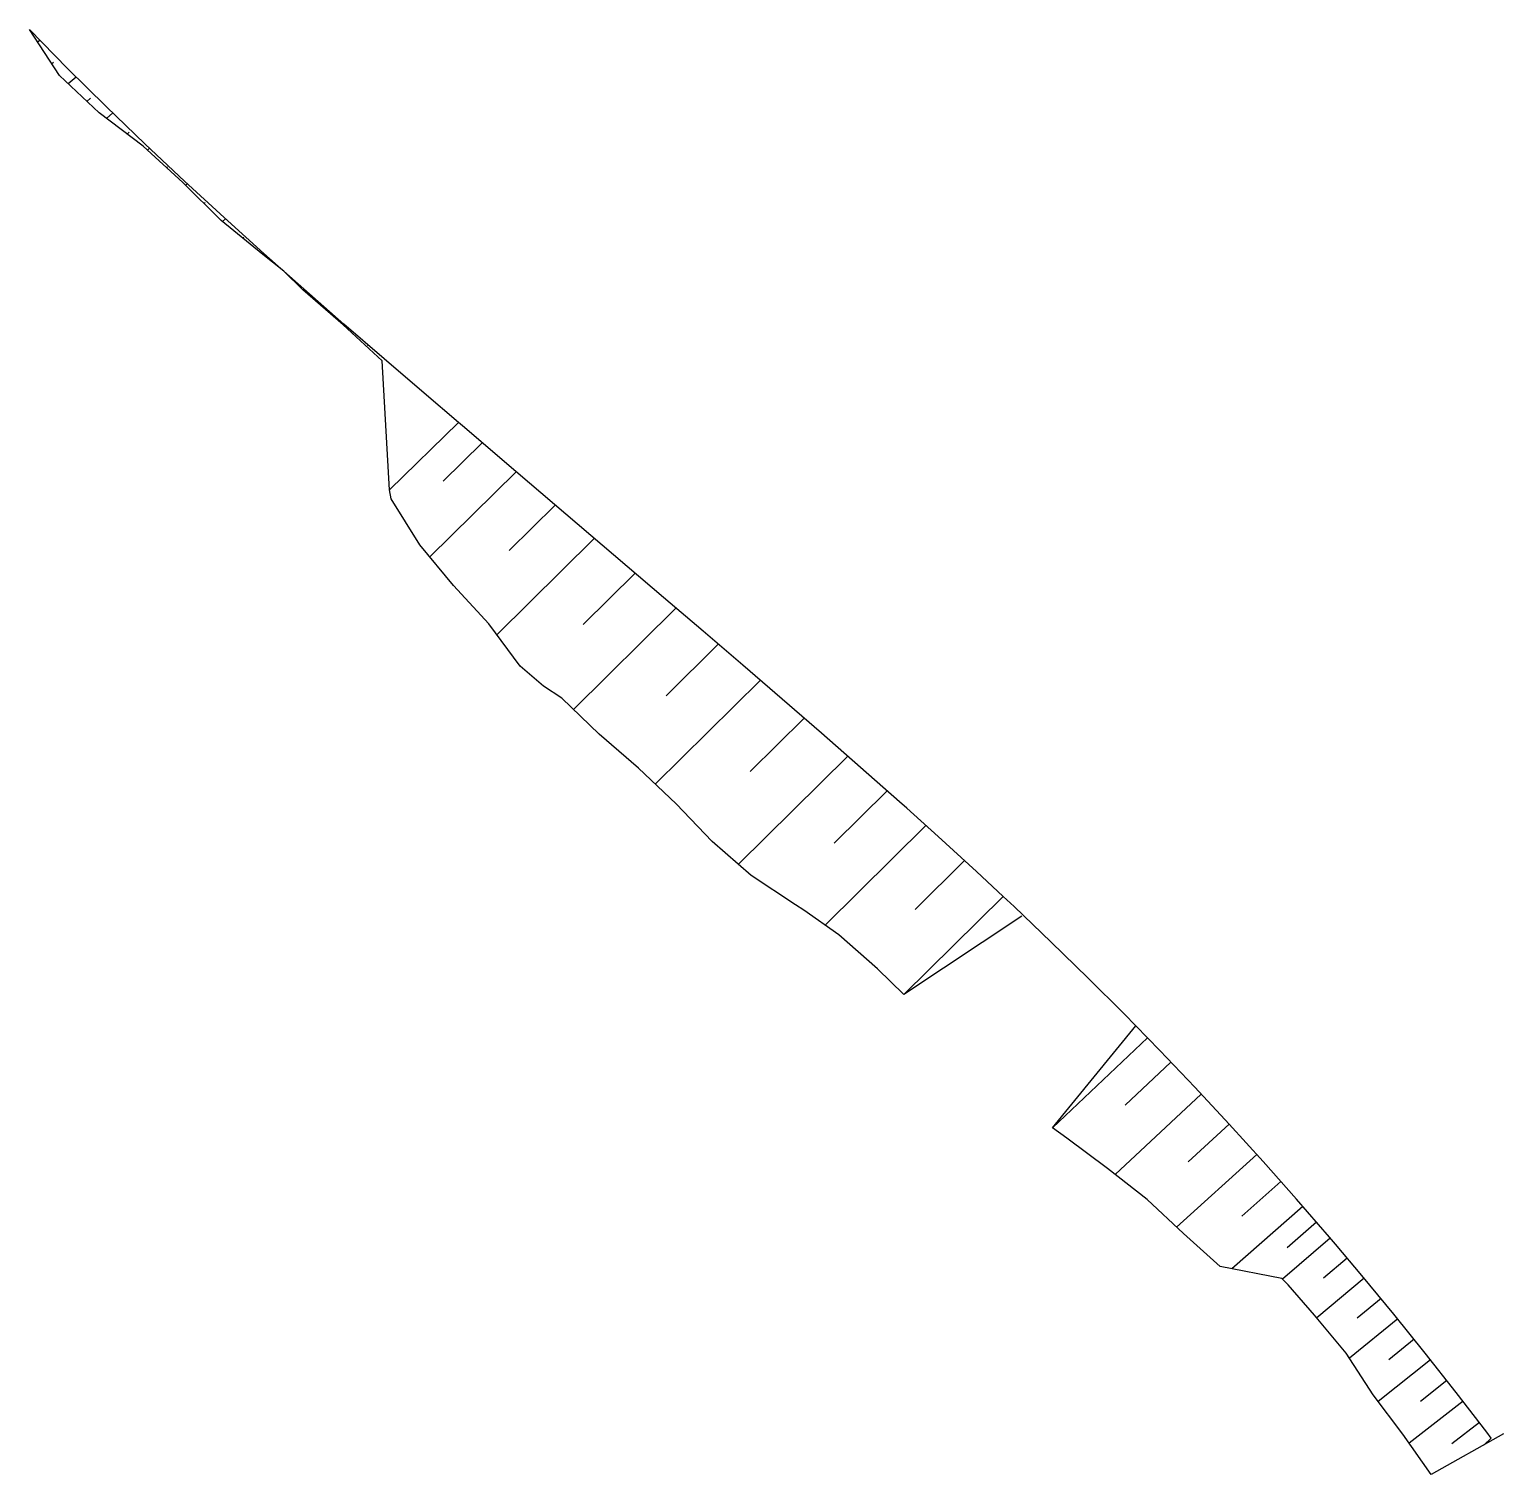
# Model space of a CAD drawing. Header units: metres. Extents: x 288738 to 324331, y 7399322 to 7465117.
# Drawn here: x 319027.9 to 319170, y 7428854.7 to 7428994 of the extents above; entities that cross this region are included whole.
import ezdxf

# ---------------------------------------------------------------- set-up
doc = ezdxf.new("R2010")
doc.units = ezdxf.units.M
doc.header["$LTSCALE"] = 10
for name, color, linetype in [('F-HZ-ATERRO-TALUDE', 110, 'Continuous'), ('F-HZ-MUROS', 210, 'Continuous'), ('F-HZ-PIANO-CORTE', 10, 'Continuous'), ('F-HZ-TALUDE', 2, 'Continuous')]:
    doc.layers.add(name, color=color, linetype=linetype)

msp = doc.modelspace()

# ---------------------------------------------------------------- linework, layer by layer
at = {"layer": 'F-HZ-ATERRO-TALUDE', "linetype": 'Continuous', "lineweight": -3}
for p, q in [((319054.911, 7428968.493), (319054.815, 7428968.402)), ((319056.792, 7428966.847), (319056.746, 7428966.804)), ((319058.676, 7428965.203), (319058.576, 7428965.108)), ((319060.57, 7428963.563), (319060.493, 7428963.489)), ((319069.259, 7428956.103), (319062.599, 7428949.605)), ((319071.561, 7428954.139), (319067.79, 7428950.448)), ((319074.836, 7428951.346), (319066.498, 7428943.151)), ((319078.59, 7428948.144), (319074.15, 7428943.765)), ((319082.348, 7428944.939), (319072.959, 7428935.658)), ((319086.288, 7428941.579), (319081.291, 7428936.635)), ((319090.226, 7428938.22), (319080.351, 7428928.448)), ((319094.298, 7428934.743), (319089.281, 7428929.779)), ((319098.36, 7428931.262), (319088.235, 7428921.243)), ((319102.583, 7428927.62), (319097.383, 7428922.474)), ((319106.781, 7428923.963), (319096.239, 7428913.532)), ((319110.57, 7428920.622), (319105.475, 7428915.58)), ((319114.321, 7428917.269), (319104.617, 7428907.669)), ((319118.045, 7428913.882), (319113.279, 7428909.176)), ((319121.772, 7428910.435), (319112.175, 7428900.998)), ((319135.671, 7428896.81), (319126.522, 7428888.126)), ((319137.928, 7428894.464), (319133.535, 7428890.331)), ((319140.862, 7428891.37), (319132.549, 7428883.651)), ((319143.541, 7428888.494), (319139.584, 7428884.869)), ((319146.214, 7428885.554), (319138.479, 7428878.572)), ((319148.524, 7428882.968), (319144.764, 7428879.623)), ((319150.657, 7428880.549), (319143.816, 7428874.549)), ((319151.972, 7428879.033), (319149.122, 7428876.556)), ((319153.294, 7428877.507), (319148.695, 7428873.548)), ((319154.934, 7428875.572), (319152.654, 7428873.634)), ((319156.568, 7428873.632), (319152.012, 7428869.809)), ((319158.185, 7428871.676), (319155.898, 7428869.781)), ((319159.793, 7428869.719), (319155.153, 7428865.923)), ((319161.379, 7428867.755), (319158.948, 7428865.791)), ((319162.96, 7428865.779), (319157.923, 7428861.762)), ((319164.532, 7428863.784), (319161.974, 7428861.771)), ((319166.093, 7428861.782), (319160.888, 7428857.737)), ((319167.676, 7428859.724), (319165.02, 7428857.686)), ((319168.814, 7428858.235), (319168.135, 7428857.598))]:
    msp.add_line(p, q, dxfattribs=at)
at = {"layer": 'F-HZ-MUROS'}
for points in [[(319123.552, 7428908.523), (319112.175, 7428900.998)], [(319126.522, 7428888.126), (319134.544, 7428897.959)], [(319169.99, 7428858.64), (319163.018, 7428854.724)]]:
    msp.add_lwpolyline(points, dxfattribs=at)
at = {"layer": 'F-HZ-PIANO-CORTE'}
for p, q in [((319028.696, 7428992.784), (319028.911, 7428992.967)), ((319030.06, 7428990.69), (319030.224, 7428990.83)), ((319031.634, 7428988.767), (319032.399, 7428989.431)), ((319033.454, 7428987.053), (319033.811, 7428987.365)), ((319035.336, 7428985.414), (319035.935, 7428985.942)), ((319037.334, 7428983.911), (319037.518, 7428984.074)), ((319039.296, 7428982.365), (319039.483, 7428982.532)), ((319041.139, 7428980.676), (319041.22, 7428980.749)), ((319042.972, 7428978.976), (319043.124, 7428979.113)), ((319044.746, 7428977.214), (319044.857, 7428977.316)), ((319046.532, 7428975.466), (319046.813, 7428975.724)), ((319048.467, 7428973.883), (319048.563, 7428973.972)), ((319050.402, 7428972.3), (319050.504, 7428972.395))]:
    msp.add_line(p, q, dxfattribs=at)
at = {"layer": 'F-HZ-TALUDE', "linetype": 'Continuous', "lineweight": -3}
for points in [[(319168.814, 7428858.235), (319168.378, 7428858.81), (319165.435, 7428862.638), (319162.447, 7428866.43), (319159.415, 7428870.188), (319156.339, 7428873.909), (319153.801, 7428876.913), (319153.219, 7428877.595), (319150.049, 7428881.251), (319146.827, 7428884.88), (319143.553, 7428888.481), (319140.227, 7428892.053), (319136.848, 7428895.596), (319135.671, 7428896.81), (319133.417, 7428899.108), (319129.935, 7428902.59), (319126.4, 7428906.039), (319122.814, 7428909.457), (319121.772, 7428910.435), (319119.178, 7428912.846), (319115.498, 7428916.211), (319112.47, 7428918.935), (319111.776, 7428919.555), (319108.024, 7428922.876), (319104.25, 7428926.176), (319100.459, 7428929.459), (319096.655, 7428932.728), (319092.841, 7428935.989), (319089.024, 7428939.246), (319073.69, 7428952.323), (319069.831, 7428955.615), (319069.259, 7428956.103), (319065.963, 7428958.92), (319062.092, 7428962.245), (319058.222, 7428965.596), (319054.358, 7428968.977), (319050.504, 7428972.395), (319046.667, 7428975.856), (319042.851, 7428979.364), (319039.062, 7428982.927), (319035.307, 7428986.548), (319031.59, 7428990.234), (319027.914, 7428993.984)], [(319050.402, 7428972.3), (319046.379, 7428975.591), (319042.71, 7428979.236), (319038.87, 7428982.755), (319034.625, 7428985.949), (319030.801, 7428989.553), (319027.914, 7428993.984), (319027.914, 7428993.984)], [(319061.894, 7428962.055), (319058.135, 7428965.513), (319054.26, 7428968.885)], [(319112.175, 7428900.998), (319109.661, 7428903.459), (319105.928, 7428906.747), (319102.552, 7428909.121), (319101.751, 7428909.634), (319097.485, 7428912.447), (319093.704, 7428915.74), (319090.246, 7428919.352), (319086.601, 7428922.78), (319082.821, 7428926.073), (319079.216, 7428929.54), (319077.443, 7428930.708), (319075.211, 7428932.616), (319072.192, 7428936.694), (319068.772, 7428940.403), (319065.533, 7428944.317), (319062.79, 7428948.74), (319062.599, 7428949.605)], [(319163.018, 7428854.724), (319160.274, 7428858.605), (319157.435, 7428862.417), (319154.827, 7428866.424), (319151.785, 7428870.082), (319149.235, 7428872.998), (319148.614, 7428873.63), (319142.686, 7428874.765), (319139.132, 7428877.96), (319135.642, 7428881.233), (319131.818, 7428884.222), (319127.885, 7428887.126), (319126.522, 7428888.126)]]:
    msp.add_lwpolyline(points, dxfattribs=at)
at = {"layer": 'F-HZ-TALUDE'}
for points in [[(319054.26, 7428968.885), (319052.431, 7428970.686), (319050.402, 7428972.3)], [(319062.599, 7428949.605), (319061.894, 7428962.055)]]:
    msp.add_lwpolyline(points, dxfattribs=at)

doc.saveas('drawing.dxf')
